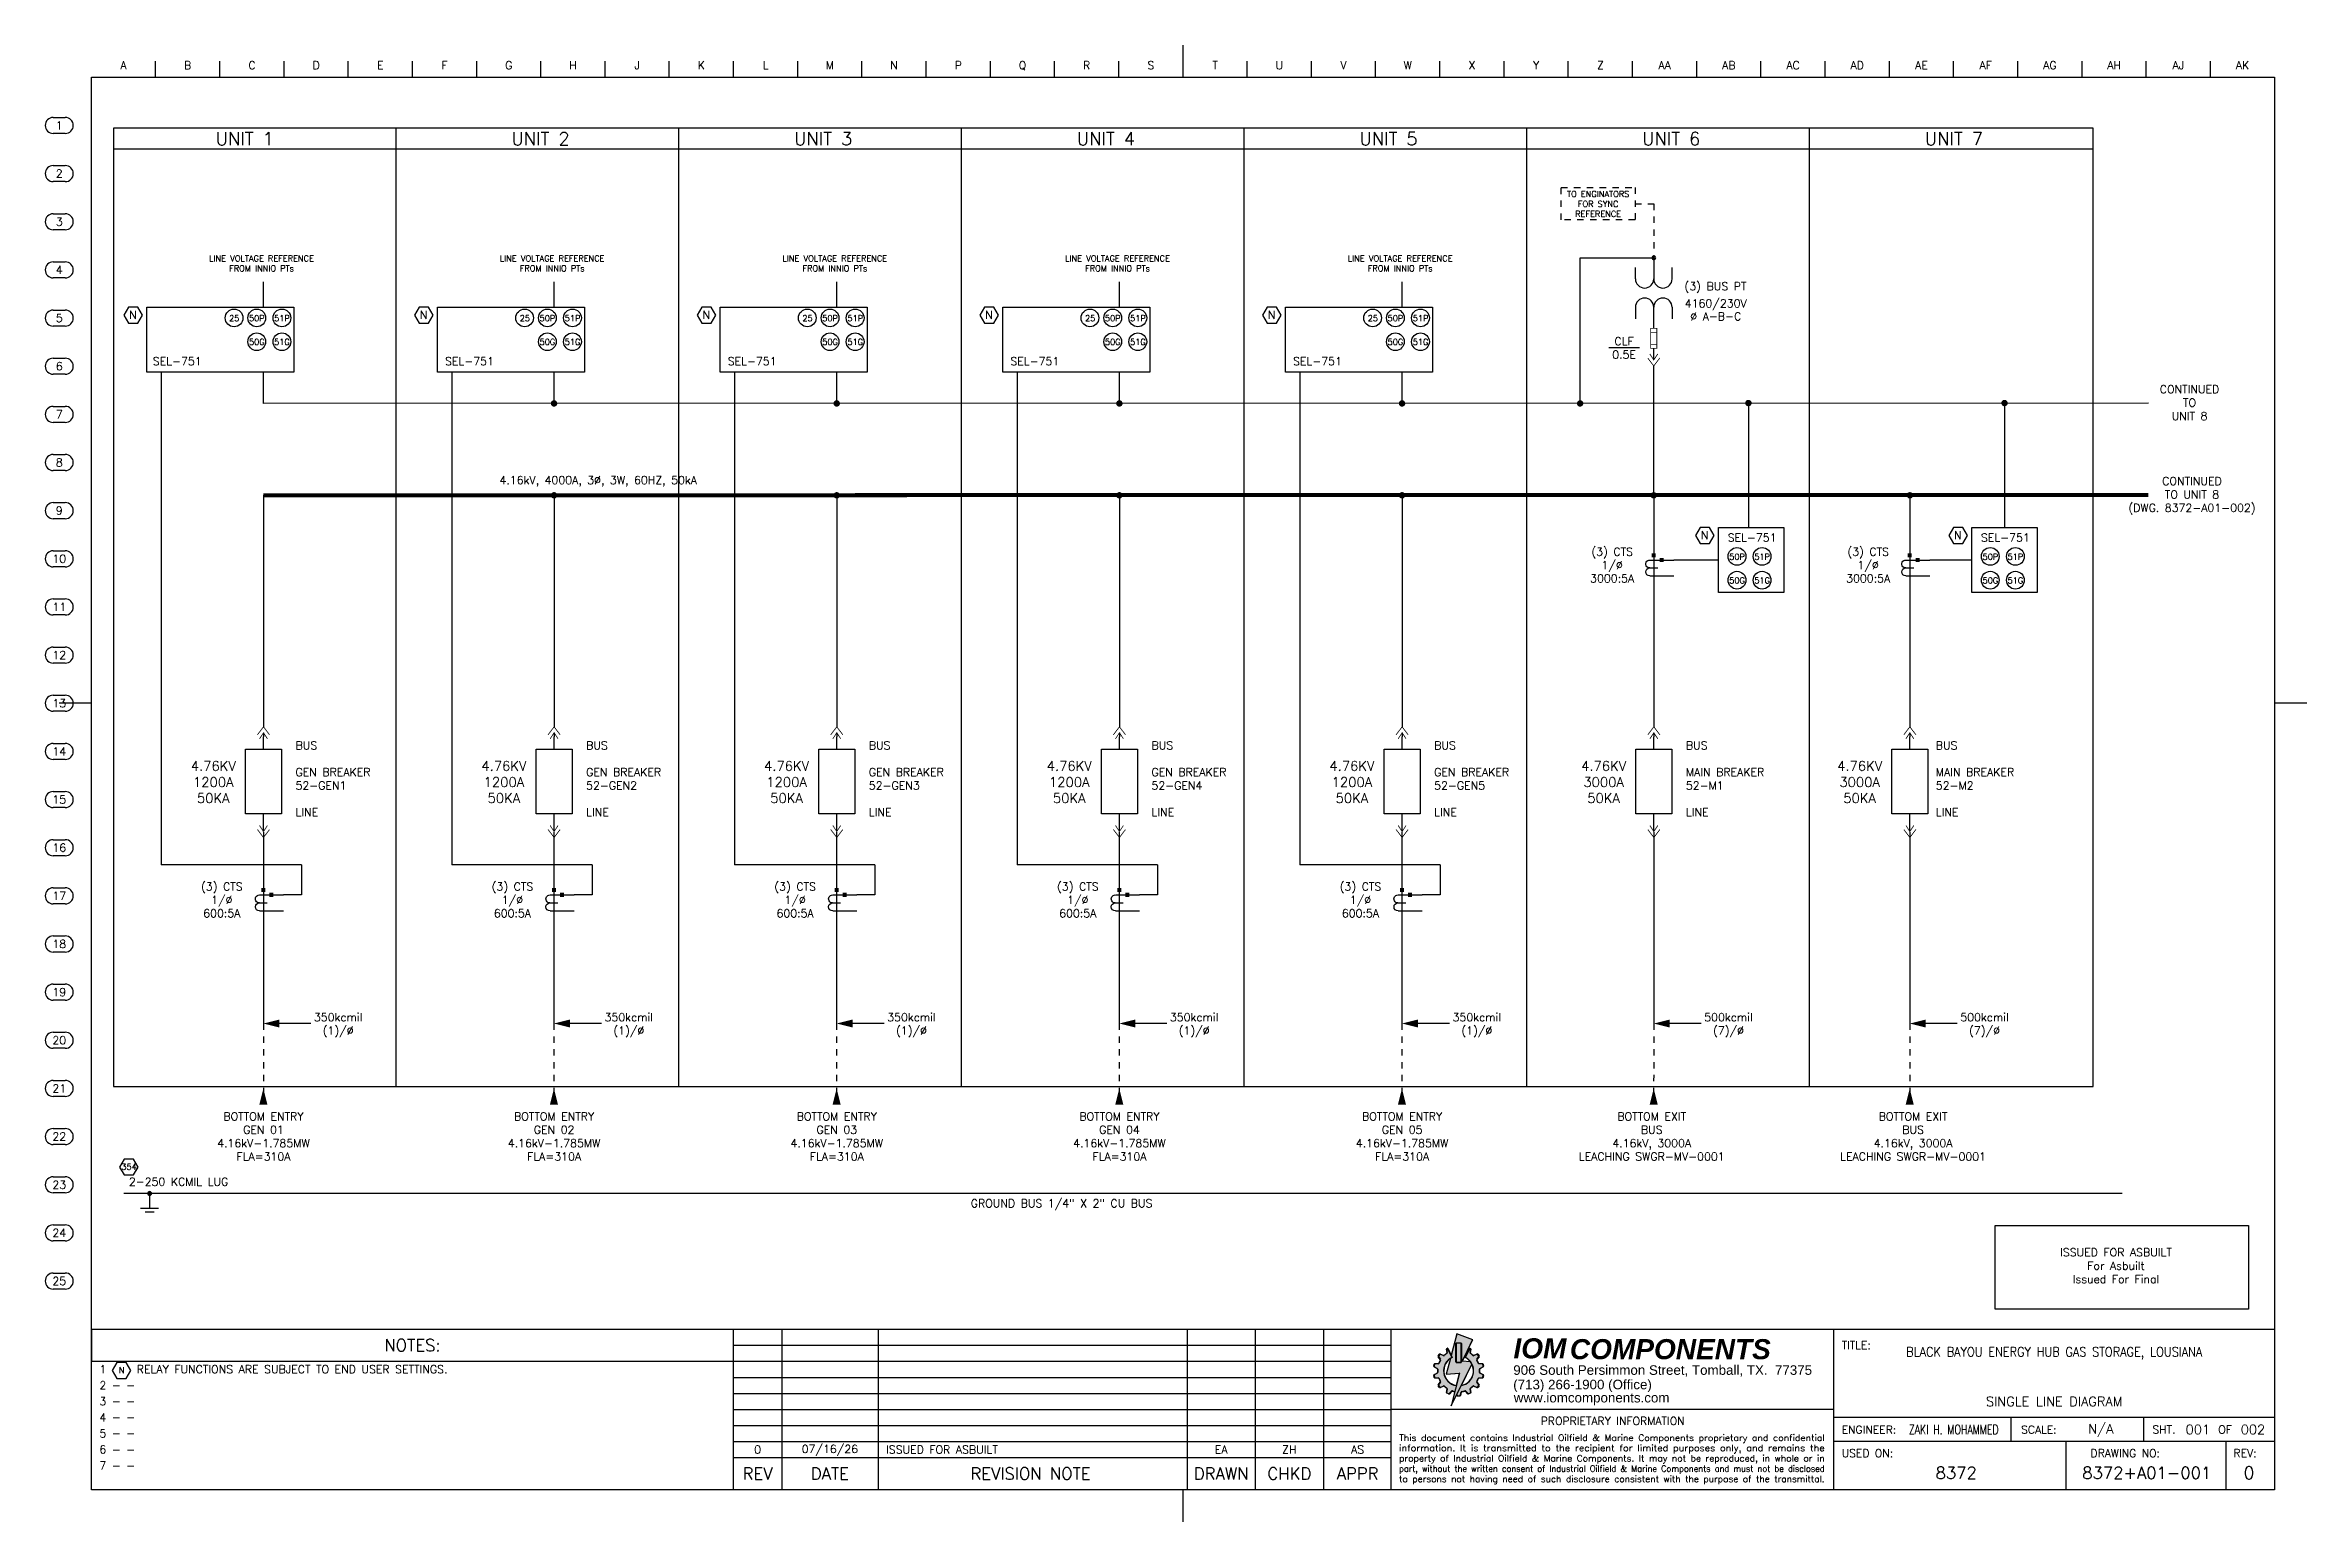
# Model space of a CAD drawing. Header units: inches. Extents: x -0.7 to 34.5, y -0.5 to 22.5.
import ezdxf
from ezdxf.enums import TextEntityAlignment as Align

# ---------------------------------------------------------------- set-up
doc = ezdxf.new("R2010")
doc.units = ezdxf.units.IN
doc.header["$MEASUREMENT"] = 0
doc.linetypes.add('HIDDEN', pattern=[0.375, 0.25, -0.125])
for name, color, linetype in [('BM', 5, 'Continuous'), ('INFORBORDER', 3, 'Continuous'), ('OBJ', 3, 'Continuous'), ('SYMS', 7, 'Continuous'), ('TEXT', 3, 'Continuous'), ('TEXT2', 8, 'Continuous'), ('WIRES', 7, 'Continuous')]:
    doc.layers.add(name, color=color, linetype=linetype)
doc.styles.add('IDS', font='arial.ttf')
doc.styles.add('LOGO', font='arialbi.ttf')
doc.styles.get("Standard").update_dxf_attribs({"font": 'ROMANS.SHX'})
doc.styles.add('TITLEBLK', font='romans.shx')
doc.styles.add('WD', font='txt')

msp = doc.modelspace()

# ---------------------------------------------------------------- texts
at = {"color": 7, "ltscale": 0.2}
for s, height, p in [('2', 0.125, (-0.5, 20.438)), ('3', 0.125, (-0.5, 19.688)), ('4', 0.125, (-0.5, 18.938)), ('(3) BUS PT', 0.125, (25.292, 18.683)), ('N', 0.125, (0.648, 18.236)), ('N', 0.125, (5.174, 18.236)), ('N', 0.125, (9.576, 18.236)), ('N', 0.125, (13.978, 18.236)), ('N', 0.125, (18.38, 18.236)), ('4160/230V', 0.125, (25.296, 18.416)), ('%%C A-B-C', 0.125, (25.296, 18.214)), ('5', 0.125, (-0.5, 18.188)), ('25', 0.0932, (2.224, 18.201)), ('50P', 0.0932, (2.577, 18.201)), ('51P', 0.0932, (2.967, 18.201)), ('25', 0.0932, (6.75, 18.201)), ('50P', 0.0932, (7.102, 18.201)), ('51P', 0.0932, (7.493, 18.201)), ('25', 0.0932, (11.152, 18.201)), ('50P', 0.0932, (11.504, 18.201)), ('51P', 0.0932, (11.895, 18.201)), ('25', 0.0932, (15.554, 18.201)), ('50P', 0.0932, (15.906, 18.201)), ('51P', 0.0932, (16.297, 18.201)), ('25', 0.0932, (19.956, 18.201)), ('50P', 0.0932, (20.308, 18.201)), ('51P', 0.0932, (20.699, 18.201)), ('SEL-751', 0.125, (1.337, 17.515)), ('50G', 0.0932, (2.577, 17.831)), ('51G', 0.0932, (2.967, 17.831)), ('SEL-751', 0.125, (5.888, 17.515)), ('50G', 0.0932, (7.102, 17.831)), ('51G', 0.0932, (7.493, 17.831)), ('SEL-751', 0.125, (10.29, 17.515)), ('50G', 0.0932, (11.504, 17.831)), ('51G', 0.0932, (11.895, 17.831)), ('SEL-751', 0.125, (14.692, 17.515)), ('50G', 0.0932, (15.906, 17.831)), ('51G', 0.0932, (16.297, 17.831)), ('SEL-751', 0.125, (19.094, 17.515)), ('50G', 0.0932, (20.308, 17.831)), ('51G', 0.0932, (20.699, 17.831)), ('6', 0.125, (-0.5, 17.438)), ('7', 0.125, (-0.5, 16.688)), ('8', 0.125, (-0.5, 15.938)), ('9', 0.125, (-0.5, 15.188)), ('N', 0.125, (25.123, 14.805)), ('SEL-751', 0.125, (25.862, 14.767)), ('N', 0.125, (29.067, 14.805)), ('SEL-751', 0.125, (29.806, 14.767)), ('10', 0.125, (-0.5, 14.438)), ('50P', 0.0932, (25.628, 14.486)), ('51P', 0.0932, (26.019, 14.486)), ('50P', 0.0932, (29.573, 14.486)), ('51P', 0.0932, (29.963, 14.486)), ('50G', 0.0932, (25.628, 14.116)), ('51G', 0.0932, (26.019, 14.116)), ('50G', 0.0932, (29.573, 14.116)), ('51G', 0.0932, (29.963, 14.116)), ('11', 0.125, (-0.5, 13.688)), ('12', 0.125, (-0.5, 12.938)), ('13', 0.125, (-0.5, 12.188)), ('14', 0.125, (-0.5, 11.438)), ('15', 0.125, (-0.5, 10.688)), ('16', 0.125, (-0.5, 9.938)), ('17', 0.125, (-0.5, 9.188)), ('18', 0.125, (-0.5, 8.438)), ('19', 0.125, (-0.5, 7.688)), ('20', 0.125, (-0.5, 6.938)), ('21', 0.125, (-0.5, 6.188)), ('22', 0.125, (-0.5, 5.438)), ('354', 0.0932, (0.587, 4.983)), ('23', 0.125, (-0.5, 4.688)), ('24', 0.125, (-0.5, 3.938)), ('25', 0.125, (-0.5, 3.188)), ('N', 0.0932, (0.472, 1.813))]:
    msp.add_text(s, height=height, dxfattribs=at).set_placement(p, align=Align.CENTER)
at = {"color": 7, "style": 'LOGO'}
for s, p in [('IOM', (22.558, 2.202)), ('COMPONENTS', (24.589, 2.189))]:
    msp.add_text(s, height=0.3125, dxfattribs=at).set_placement(p, align=Align.MIDDLE_CENTER)
at = {"color": 7, "style": 'IDS'}
for s, p in [('906 South Persimmon Street, Tomball, TX.  77375', (22.143, 1.789)), ('www.iomcomponents.com', (22.151, 1.359)), ('(713) 266-1900 (Office)', (22.142, 1.564))]:
    msp.add_text(s, height=0.14872, dxfattribs=at).set_placement(p)
at = {"color": 7, "ltscale": 0.2}
for s, width, gutter_width, insert, char_height, attachment_point in [('\\pxqc;UNIT 1', 3.0581, 1.015, (0.859, 21.145), 0.20304, 1), ('\\pxqc;UNIT 2', 1.78082, 1.015, (6.104, 21.145), 0.20304, 1), ('\\pxqc;UNIT 3', 1.78082, 1.015, (10.506, 21.145), 0.20304, 1), ('\\pxqc;UNIT 4', 1.78082, 1.015, (14.908, 21.145), 0.20304, 1), ('\\pxqc;UNIT 5', 1.78082, 1.015, (19.31, 21.145), 0.20304, 1), ('\\pxqc;UNIT 6', 1.78082, 1.015, (23.712, 21.145), 0.20304, 1), ('\\pxqc;UNIT 7', 1.78082, 1.015, (28.114, 21.145), 0.20304, 1), ('\\pxqc;TO ENGINATORS\\PFOR SYNC\\PREFERENCE', 1.13915, 0.625, (22.895, 20.229), 0.0932, 1), ('\\pxqc;LINE VOLTAGE REFERENCE\\PFROM INNIO PTs', 2.104, 0.625, (1.598, 19.226), 0.0932, 1), ('\\pxqc;LINE VOLTAGE REFERENCE\\PFROM INNIO PTs', 2.104, 0.625, (6.124, 19.226), 0.0932, 1), ('\\pxqc;LINE VOLTAGE REFERENCE\\PFROM INNIO PTs', 2.104, 0.625, (10.526, 19.226), 0.0932, 1), ('\\pxqc;LINE VOLTAGE REFERENCE\\PFROM INNIO PTs', 2.104, 0.625, (14.928, 19.226), 0.0932, 1), ('\\pxqc;LINE VOLTAGE REFERENCE\\PFROM INNIO PTs', 2.104, 0.625, (19.33, 19.226), 0.0932, 1), ('\\pxr1,qc;CLF\\P0.5E', 1.23323, 0.625, (24.548, 17.951), 0.125, 3), ('\\pxr1,qc;CONTINUED TO\\PUNIT 8', 1.25872, 0.625, (33.366, 17.203), 0.125, 3), ('\\pxr1,qc;4.16kV, 4000A, 3%%C, 3W, 60HZ, 50kA', 3.8104, 0.625, (9.861, 15.788), 0.125, 3), ('\\pxr1,qc;CONTINUED\\PTO UNIT 8\\P(DWG. 8372-A01-002)', 2.46816, 0.625, (34.009, 15.773), 0.125, 3), ('\\pxr1,qc;(3) CTS\\P1/%%C\\P3000:5A', 1.23323, 0.625, (24.362, 14.673), 0.125, 3), ('\\pxr1,qc;(3) CTS\\P1/%%C\\P3000:5A', 1.23323, 0.625, (28.349, 14.673), 0.125, 3), ('\\pxr1,ql;BUS\\P\\PGEN BREAKER\\P52-GEN1\\P\\PLINE', 2.03605, 0.625, (5.215, 11.656), 0.125, 3), ('\\pxr1,ql;BUS\\P\\PGEN BREAKER\\P52-GEN2\\P\\PLINE', 2.03605, 0.625, (9.741, 11.656), 0.125, 3), ('\\pxr1,ql;BUS\\P\\PGEN BREAKER\\P52-GEN3\\P\\PLINE', 2.03605, 0.625, (14.143, 11.656), 0.125, 3), ('\\pxr1,ql;BUS\\P\\PGEN BREAKER\\P52-GEN4\\P\\PLINE', 2.03605, 0.625, (18.545, 11.656), 0.125, 3), ('\\pxr1,ql;BUS\\P\\PGEN BREAKER\\P52-GEN5\\P\\PLINE', 2.03605, 0.625, (22.947, 11.656), 0.125, 3), ('\\pxr1,ql;BUS\\P\\PMAIN BREAKER\\P52-M1\\P\\PLINE', 2.03605, 0.625, (26.867, 11.656), 0.125, 3), ('\\pxr1,ql;BUS\\P\\PMAIN BREAKER\\P52-M2\\P\\PLINE', 1.52442, 0.625, (30.247, 11.656), 0.125, 3), ('\\pxr1,qc;4.76KV\\P1200A\\P50KA', 0.88392, 0.625, (2.415, 11.348), 0.15, 3), ('\\pxr1,qc;4.76KV\\P1200A\\P50KA', 0.88392, 0.625, (6.941, 11.348), 0.15, 3), ('\\pxr1,qc;4.76KV\\P1200A\\P50KA', 0.88392, 0.625, (11.343, 11.348), 0.15, 3), ('\\pxr1,qc;4.76KV\\P1200A\\P50KA', 0.88392, 0.625, (15.745, 11.348), 0.15, 3), ('\\pxr1,qc;4.76KV\\P1200A\\P50KA', 0.88392, 0.625, (20.147, 11.348), 0.15, 3), ('\\pxr1,qc;4.76KV\\P3000A\\P50KA', 0.88392, 0.625, (24.067, 11.348), 0.15, 3), ('\\pxr1,qc;4.76KV\\P3000A\\P50KA', 0.88392, 0.625, (28.054, 11.348), 0.15, 3), ('\\pxr1,qc;(3) CTS\\P1/%%C\\P600:5A', 1.23323, 0.625, (2.71, 9.457), 0.125, 3), ('\\pxr1,qc;(3) CTS\\P1/%%C\\P600:5A', 1.23323, 0.625, (7.236, 9.457), 0.125, 3), ('\\pxr1,qc;(3) CTS\\P1/%%C\\P600:5A', 1.23323, 0.625, (11.638, 9.457), 0.125, 3), ('\\pxr1,qc;(3) CTS\\P1/%%C\\P600:5A', 1.23323, 0.625, (16.04, 9.457), 0.125, 3), ('\\pxr1,qc;(3) CTS\\P1/%%C\\P600:5A', 1.23323, 0.625, (20.442, 9.457), 0.125, 3), ('\\pxr1,qc;350kcmil\\P(1)/%%C', 1.23323, 0.625, (4.522, 7.422), 0.125, 3), ('\\pxr1,qc;350kcmil\\P(1)/%%C', 1.23323, 0.625, (9.048, 7.422), 0.125, 3), ('\\pxr1,qc;350kcmil\\P(1)/%%C', 1.23323, 0.625, (13.45, 7.422), 0.125, 3), ('\\pxr1,qc;350kcmil\\P(1)/%%C', 1.23323, 0.625, (17.852, 7.422), 0.125, 3), ('\\pxr1,qc;350kcmil\\P(1)/%%C', 1.23323, 0.625, (22.254, 7.422), 0.125, 3), ('\\pxr1,qc;500kcmil\\P(7)/%%C', 1.23323, 0.625, (26.174, 7.422), 0.125, 3), ('\\pxr1,qc;500kcmil\\P(7)/%%C', 1.23323, 0.625, (30.161, 7.422), 0.125, 3), ('\\pxqc;BOTTOM ENTRY\\PGEN 01\\P4.16kV-1.785MW\\PFLA=310A', 1.60199, 0.625, (1.879, 5.877), 0.125, 1), ('\\pxqc;BOTTOM ENTRY\\PGEN 02\\P4.16kV-1.785MW\\PFLA=310A', 1.60199, 0.625, (6.405, 5.877), 0.125, 1), ('\\pxqc;BOTTOM ENTRY\\PGEN 03\\P4.16kV-1.785MW\\PFLA=310A', 1.60199, 0.625, (10.807, 5.877), 0.125, 1), ('\\pxqc;BOTTOM ENTRY\\PGEN 04\\P4.16kV-1.785MW\\PFLA=310A', 1.60199, 0.625, (15.209, 5.877), 0.125, 1), ('\\pxqc;BOTTOM ENTRY\\PGEN 05\\P4.16kV-1.785MW\\PFLA=310A', 1.60199, 0.625, (19.611, 5.877), 0.125, 1), ('\\pxqc;BOTTOM EXIT\\PBUS\\P4.16kV, 3000A\\PLEACHING SWGR-MV-0001', 2.68196, 0.625, (22.958, 5.877), 0.125, 1), ('\\pxqc;BOTTOM EXIT\\PBUS\\P4.16kV, 3000A\\PLEACHING SWGR-MV-0001', 2.54852, 0.625, (27.095, 5.877), 0.125, 1), ('\\pxqc;2-250 KCMIL LUG', 1.83751, 0.625, (0.439, 4.859), 0.125, 1), ('\\pxqc;GROUND BUS 1/4" X 2" CU BUS', 3.4318, 0.625, (13.393, 4.523), 0.125, 1), ('\\pxqc;ISSUED FOR ASBUILT\\PFor Asbuilt\\PIssued For Final', 4.07966, 0.625, (29.489, 3.76), 0.125, 1)]:
    msp.add_mtext_dynamic_manual_height_columns(s, width=width, gutter_width=gutter_width, heights=[0], dxfattribs=dict(at, insert=insert, char_height=char_height, attachment_point=attachment_point))
at = {"layer": 'INFORBORDER', "color": 51, "style": 'TITLEBLK'}
for s, height, p in [('TITLE:', 0.123, (27.257, 2.19)), ('ENGINEER:', 0.123, (27.257, 0.873)), ('SCALE:', 0.123, (30.052, 0.873)), ('SHT.', 0.123, (32.096, 0.875)), ('OF', 0.123, (33.122, 0.875)), ('USED ON:', 0.123, (27.257, 0.507)), ('DRAWING NO:', 0.12305, (31.133, 0.507)), ('REV:', 0.123, (33.36, 0.507))]:
    msp.add_text(s, height=height, dxfattribs=at).set_placement(p)
for s, p in [('REV', (10.375, 0.25)), ('DATE', (11.5, 0.25)), ('REVISION NOTE', (14.625, 0.25)), ('DRAWN', (17.594, 0.25)), ('CHKD', (18.656, 0.25)), ('APPR', (19.719, 0.25))]:
    msp.add_text(s, height=0.1875, dxfattribs=at).set_placement(p, align=Align.MIDDLE)
at = {"layer": 'TEXT2', "color": 7}
msp.add_text('NOTES:', height=0.1875, dxfattribs=at).set_placement((5, 2.25), align=Align.MIDDLE)
at = {"layer": 'TEXT2', "style": 'TITLEBLK'}
msp.add_text('PROPRIETARY INFORMATION', height=0.12364, dxfattribs=at).set_placement((23.691, 1.071), align=Align.MIDDLE)
for s, height, width, p, p2 in [('This document contains Industrial Oilfield & Marine Components proprietary and confidential', 0.09891, 0.925049, (20.365, 0.759), (26.992, 0.759)), ('information. It is transmitted to the recipient for limited purposes only, and remains the', 0.09891, 0.947475, (20.365, 0.599), (26.992, 0.599)), ('part, without the written consent of Industrial Oilfield & Marine Components and must not be disclosed', 0.098912, 0.812825, (20.365, 0.279), (26.992, 0.279)), ('property of Industrial Oilfield & Marine Components. It may not be reproduced, in whole or in', 0.09891, 0.893333, (20.365, 0.439), (26.992, 0.439)), ('to persons not having need of such disclosure consistent with the purpose of the transmittal.', 0.09891, 0.89107, (20.365, 0.119), (26.992, 0.119))]:
    msp.add_text(s, height=height, dxfattribs=dict(at, width=width)).set_placement(p, p2, align=Align.FIT)

# ---------------------------------------------------------------- blocks, each defined once
blk = doc.blocks.new('TITLE')
at = {"layer": 'TEXT', "style": 'TITLEBLK'}
for tag, height, p in [('LINE1', 0.148, (3.433, -0.311)), ('LINE2', 0.148, (3.433, -0.561)), ('LINE3', 0.148, (3.433, -0.811)), ('LINE4', 0.148, (3.433, -1.061)), ('ENG', 0.148, (1.868, -1.501)), ('SCALE', 0.148, (4.159, -1.498)), ('SHT', 0.148, (5.67, -1.499)), ('OF', 0.148, (6.528, -1.499)), ('PROJECT', 0.148, (1.907, -2.173)), ('DWGNO', 0.197, (4.983, -2.173)), ('REV', 0.197, (6.467, -2.173))]:
    blk.add_attdef(tag, text='', height=height, dxfattribs=at).set_placement(p, align=Align.MIDDLE)
blk = doc.blocks.new('NOTES')
at = {"layer": 'TEXT', "color": 8}
for tag, p in [('NOTE1', (0.55, -0.686)), ('NOTE2', (0.55, -0.936)), ('NOTE3', (0.55, -1.186)), ('NOTE4', (0.55, -1.436)), ('NOTE5', (0.55, -1.686)), ('NOTE6', (0.55, -1.936)), ('NOTE7', (0.55, -2.186))]:
    blk.add_attdef(tag, text='', height=0.125, dxfattribs=at).set_placement(p, align=Align.MIDDLE)
blk = doc.blocks.new('IOM_TITLE_BLOCK_BORDER')
at = {"layer": 'INFORBORDER', "color": 5}
for p, q in [((1, 22), (1, 22.25)), ((2, 22), (2, 22.25)), ((3, 22), (3, 22.25)), ((4, 22), (4, 22.25)), ((5, 22), (5, 22.25)), ((6, 22), (6, 22.25)), ((7, 22), (7, 22.25)), ((8, 22), (8, 22.25)), ((9, 22), (9, 22.25)), ((10, 22), (10, 22.25)), ((11, 22), (11, 22.25)), ((12, 22), (12, 22.25)), ((13, 22), (13, 22.25)), ((14, 22), (14, 22.25)), ((15, 22), (15, 22.25)), ((16, 22), (16, 22.25)), ((17, 22), (17, 22.5)), ((18, 22), (18, 22.25)), ((19, 22), (19, 22.25)), ((20, 22), (20, 22.25)), ((21, 22), (21, 22.25)), ((22, 22), (22, 22.25)), ((23, 22), (23, 22.25)), ((24, 22), (24, 22.25)), ((25, 22), (25, 22.25)), ((26, 22), (26, 22.25)), ((27, 22), (27, 22.25)), ((28, 22), (28, 22.25)), ((29, 22), (29, 22.25)), ((30, 22), (30, 22.25)), ((31, 22), (31, 22.25)), ((32, 22), (32, 22.25)), ((33, 22), (33, 22.25)), ((0, 0), (0, 22)), ((0, 22), (34, 22)), ((34, 22), (34, 0)), ((0, 12.25), (-0.5, 12.25)), ((34.5, 12.25), (34, 12.25)), ((34, 0), (0, 0)), ((17, -0.5), (17, 0))]:
    blk.add_line(p, q, dxfattribs=at)
at = {"color": 7, "ltscale": 0.2}
for s, p in [('A', (0.5, 22.125)), ('B', (1.5, 22.125)), ('C', (2.5, 22.125)), ('D', (3.5, 22.125)), ('E', (4.5, 22.125)), ('F', (5.5, 22.125)), ('G', (6.5, 22.125)), ('H', (7.5, 22.125)), ('J', (8.5, 22.125)), ('K', (9.5, 22.125)), ('L', (10.5, 22.125)), ('M', (11.5, 22.125)), ('N', (12.5, 22.125)), ('P', (13.5, 22.125)), ('Q', (14.5, 22.125)), ('R', (15.5, 22.125)), ('S', (16.5, 22.125)), ('T', (17.5, 22.125)), ('U', (18.5, 22.125)), ('V', (19.5, 22.125)), ('W', (20.5, 22.125)), ('X', (21.5, 22.125)), ('Y', (22.5, 22.125)), ('Z', (23.5, 22.125)), ('AA', (24.5, 22.125)), ('AB', (25.5, 22.125)), ('AC', (26.5, 22.125)), ('AD', (27.5, 22.125)), ('AE', (28.5, 22.125)), ('AF', (29.5, 22.125)), ('AG', (30.5, 22.125)), ('AH', (31.5, 22.125)), ('AJ', (32.5, 22.125)), ('AK', (33.5, 22.125))]:
    blk.add_text(s, height=0.125, dxfattribs=at).set_placement(p, align=Align.CENTER)
blk = doc.blocks.new('A$Cb4c55d7e')
at = {"ltscale": 0.2, "true_color": 0xffe52b}
h = blk.add_hatch(color=2, dxfattribs=at)
h.dxf.hatch_style = 1
h.paths.add_polyline_path([(0.606, 1.032), (0.36, 1.122), (0.272, 0.788), (0.287, 0.756, 0.035268), (0.259, 0.74), (0.194, 0.496), (0.398, 0.513), (0.27, 0.001), (0.594, 0.652, 0.047663), (0.57, 0.689), (0.444, 0.696)])
h.paths.add_polyline_path([(0.43, 0.973), (0.43, 0.685, -0.414214), (0.42, 0.675), (0.355, 0.675, -0.414214), (0.344, 0.685), (0.344, 0.973, -0.414214), (0.355, 0.984), (0.42, 0.984, -0.414214)], flags=16)
h.paths.add_polyline_path([(0.426, 0.973), (0.426, 0.685, -0.414214), (0.42, 0.678), (0.355, 0.678, -0.414214), (0.348, 0.685), (0.348, 0.973, -0.414214), (0.355, 0.98), (0.42, 0.98, -0.414214)], flags=0)
at = {"ltscale": 0.2}
h = blk.add_hatch(color=9, dxfattribs=at)
h.dxf.hatch_style = 1
h.paths.add_polyline_path([(0.282, 0.758), (0.215, 0.898), (0.203, 0.892, 0.339454), (0.199, 0.884), (0.209, 0.832, -0.298347), (0.203, 0.818, 0.037598), (0.165, 0.787, -0.298347), (0.15, 0.785), (0.101, 0.806, 0.339454), (0.093, 0.804), (0.072, 0.778, 0.339454), (0.072, 0.77), (0.104, 0.727, -0.298347), (0.105, 0.711, 0.037598), (0.083, 0.667, -0.298347), (0.071, 0.658), (0.018, 0.656, 0.339454), (0.011, 0.651), (0.004, 0.618, 0.339454), (0.007, 0.611), (0.054, 0.586, -0.298347), (0.062, 0.573, 0.037598), (0.062, 0.524, -0.298347), (0.054, 0.51), (0.007, 0.485, 0.339454), (0.004, 0.478), (0.011, 0.445, 0.339454), (0.018, 0.44), (0.071, 0.438, -0.298347), (0.083, 0.429, 0.037598), (0.105, 0.385, -0.298347), (0.104, 0.37), (0.072, 0.327, 0.339454), (0.072, 0.318), (0.093, 0.292, 0.339454), (0.101, 0.29), (0.15, 0.311, -0.298347), (0.165, 0.309, 0.037598), (0.203, 0.278, -0.298347), (0.209, 0.264), (0.199, 0.212, 0.339454), (0.203, 0.204), (0.233, 0.19, 0.339454), (0.241, 0.192), (0.276, 0.232, -0.298347), (0.291, 0.236, 0.028018), (0.326, 0.227), (0.338, 0.272), (0.349, 0.317, -0.726415)])
h.paths.add_polyline_path([(0.426, 0.973, 0.414214), (0.42, 0.98), (0.355, 0.98, 0.414214), (0.348, 0.973), (0.348, 0.685, 0.414214), (0.355, 0.678), (0.42, 0.678, 0.414214), (0.426, 0.685)])
h = blk.add_hatch(color=9, dxfattribs=at)
h.dxf.hatch_style = 1
h.paths.add_polyline_path([(0.428, 0.317), (0.359, 0.18), (0.364, 0.164, 0.339454), (0.37, 0.159), (0.404, 0.159, 0.339454), (0.411, 0.164), (0.424, 0.215, -0.298347), (0.436, 0.225, 0.037598), (0.484, 0.236, -0.298347), (0.498, 0.232), (0.533, 0.192, 0.339454), (0.541, 0.19), (0.571, 0.204, 0.339454), (0.575, 0.212), (0.565, 0.264, -0.298347), (0.571, 0.278, 0.037598), (0.609, 0.309, -0.298347), (0.624, 0.311), (0.673, 0.29, 0.339454), (0.681, 0.292), (0.702, 0.318, 0.339454), (0.702, 0.327), (0.671, 0.37, -0.298347), (0.67, 0.385, 0.037598), (0.691, 0.429, -0.298347), (0.703, 0.438), (0.757, 0.44, 0.339454), (0.763, 0.445), (0.771, 0.478, 0.339454), (0.767, 0.485), (0.72, 0.51, -0.298347), (0.713, 0.524, 0.037598), (0.713, 0.573, -0.298347), (0.72, 0.586), (0.767, 0.611, 0.339454), (0.771, 0.618), (0.763, 0.651, 0.339454), (0.757, 0.656), (0.703, 0.658, -0.298347), (0.691, 0.667, 0.037598), (0.67, 0.711, -0.298347), (0.671, 0.727), (0.702, 0.77, 0.339454), (0.702, 0.778), (0.681, 0.804, 0.339454), (0.673, 0.806), (0.624, 0.785, -0.298347), (0.609, 0.787, 0.037598), (0.571, 0.818, -0.298347), (0.565, 0.832), (0.575, 0.884, 0.339454), (0.571, 0.892), (0.559, 0.898), (0.492, 0.758, -0.723256)])
at = {"color": 7, "linetype": 'Continuous', "lineweight": 25}
for p, q in [((0.359, 1.119), (0.271, 0.789)), ((0.36, 1.122), (0.272, 0.788)), ((0.36, 1.122), (0.359, 1.119)), ((0.606, 1.032), (0.36, 1.122)), ((0.069, 0.78), (0.09, 0.806)), ((0.069, 0.78), (0.072, 0.778)), ((0.069, 0.767), (0.072, 0.77)), ((0.101, 0.724), (0.069, 0.767)), ((0.093, 0.804), (0.072, 0.778)), ((0.072, 0.77), (0.104, 0.727)), ((0.09, 0.806), (0.093, 0.804)), ((0.103, 0.809), (0.101, 0.806)), ((0.15, 0.785), (0.101, 0.806)), ((0.101, 0.724), (0.104, 0.727)), ((0.102, 0.713), (0.105, 0.711)), ((0.103, 0.809), (0.152, 0.788)), ((0.152, 0.788), (0.15, 0.785)), ((0.163, 0.79), (0.165, 0.787)), ((0.258, 0.74), (0.193, 0.493)), ((0.259, 0.74), (0.194, 0.496)), ((0.206, 0.831), (0.196, 0.884)), ((0.196, 0.884), (0.199, 0.884)), ((0.199, 0.884), (0.209, 0.832)), ((0.201, 0.895), (0.217, 0.902)), ((0.201, 0.895), (0.203, 0.892)), ((0.201, 0.821), (0.203, 0.818)), ((0.215, 0.898), (0.203, 0.892)), ((0.206, 0.831), (0.209, 0.832)), ((0.217, 0.902), (0.215, 0.898)), ((0.282, 0.758), (0.215, 0.898)), ((0.217, 0.902), (0.287, 0.756)), ((0.344, 0.685), (0.344, 0.973)), ((0.344, 0.973), (0.348, 0.973)), ((0.348, 0.973), (0.348, 0.685)), ((0.355, 0.984), (0.355, 0.98)), ((0.355, 0.984), (0.42, 0.984)), ((0.42, 0.98), (0.355, 0.98)), ((0.42, 0.984), (0.42, 0.98)), ((0.426, 0.685), (0.426, 0.973)), ((0.43, 0.973), (0.426, 0.973)), ((0.43, 0.973), (0.43, 0.685)), ((0.444, 0.696), (0.606, 1.032)), ((0.445, 0.696), (0.605, 1.029)), ((0.487, 0.756), (0.558, 0.902)), ((0.559, 0.898), (0.492, 0.758)), ((0.558, 0.902), (0.573, 0.895)), ((0.558, 0.902), (0.559, 0.898)), ((0.571, 0.892), (0.559, 0.898)), ((0.565, 0.832), (0.575, 0.884)), ((0.565, 0.832), (0.569, 0.831)), ((0.579, 0.884), (0.569, 0.831)), ((0.573, 0.895), (0.571, 0.892)), ((0.571, 0.818), (0.573, 0.821)), ((0.579, 0.884), (0.575, 0.884)), ((0.606, 1.032), (0.605, 1.029)), ((0.609, 0.787), (0.612, 0.79)), ((0.623, 0.788), (0.672, 0.809)), ((0.624, 0.785), (0.623, 0.788)), ((0.673, 0.806), (0.624, 0.785)), ((0.67, 0.711), (0.673, 0.713)), ((0.671, 0.727), (0.702, 0.77)), ((0.671, 0.727), (0.673, 0.724)), ((0.673, 0.806), (0.672, 0.809)), ((0.705, 0.767), (0.673, 0.724)), ((0.681, 0.804), (0.684, 0.806)), ((0.702, 0.778), (0.681, 0.804)), ((0.684, 0.806), (0.705, 0.78)), ((0.702, 0.778), (0.705, 0.78)), ((0.702, 0.77), (0.705, 0.767)), ((0, 0.619), (0.008, 0.652)), ((0, 0.619), (0.004, 0.618)), ((0, 0.477), (0.004, 0.478)), ((0.008, 0.444), (0, 0.477)), ((0.011, 0.651), (0.004, 0.618)), ((0.004, 0.478), (0.011, 0.445)), ((0.005, 0.608), (0.007, 0.611)), ((0.053, 0.583), (0.005, 0.608)), ((0.005, 0.488), (0.053, 0.513)), ((0.005, 0.488), (0.007, 0.485)), ((0.007, 0.611), (0.054, 0.586)), ((0.054, 0.51), (0.007, 0.485)), ((0.008, 0.652), (0.011, 0.651)), ((0.008, 0.444), (0.011, 0.445)), ((0.017, 0.66), (0.071, 0.662)), ((0.017, 0.66), (0.018, 0.656)), ((0.017, 0.436), (0.018, 0.44)), ((0.071, 0.434), (0.017, 0.436)), ((0.071, 0.658), (0.018, 0.656)), ((0.018, 0.44), (0.071, 0.438)), ((0.053, 0.583), (0.054, 0.586)), ((0.053, 0.513), (0.054, 0.51)), ((0.058, 0.573), (0.062, 0.573)), ((0.058, 0.523), (0.062, 0.524)), ((0.069, 0.329), (0.101, 0.372)), ((0.071, 0.662), (0.071, 0.658)), ((0.071, 0.434), (0.071, 0.438)), ((0.104, 0.37), (0.072, 0.327)), ((0.08, 0.669), (0.083, 0.667)), ((0.08, 0.428), (0.083, 0.429)), ((0.101, 0.372), (0.104, 0.37)), ((0.102, 0.383), (0.105, 0.385)), ((0.193, 0.493), (0.397, 0.509)), ((0.194, 0.496), (0.193, 0.493)), ((0.194, 0.496), (0.398, 0.513)), ((0.27, 0.001), (0.594, 0.652)), ((0.398, 0.513), (0.27, 0.001)), ((0.348, 0.685), (0.344, 0.685)), ((0.397, 0.509), (0.349, 0.32)), ((0.355, 0.678), (0.42, 0.678)), ((0.355, 0.678), (0.355, 0.675)), ((0.42, 0.675), (0.355, 0.675)), ((0.398, 0.513), (0.397, 0.509)), ((0.42, 0.678), (0.42, 0.675)), ((0.426, 0.685), (0.43, 0.685)), ((0.43, 0.321), (0.594, 0.651)), ((0.57, 0.689), (0.444, 0.696)), ((0.67, 0.385), (0.673, 0.383)), ((0.671, 0.37), (0.673, 0.372)), ((0.702, 0.327), (0.671, 0.37)), ((0.673, 0.372), (0.705, 0.329)), ((0.691, 0.667), (0.694, 0.669)), ((0.691, 0.429), (0.694, 0.428)), ((0.703, 0.658), (0.704, 0.662)), ((0.757, 0.656), (0.703, 0.658)), ((0.703, 0.438), (0.757, 0.44)), ((0.703, 0.438), (0.704, 0.434)), ((0.704, 0.662), (0.757, 0.66)), ((0.757, 0.436), (0.704, 0.434)), ((0.713, 0.573), (0.716, 0.573)), ((0.713, 0.524), (0.716, 0.523)), ((0.72, 0.586), (0.767, 0.611)), ((0.72, 0.586), (0.722, 0.583)), ((0.72, 0.51), (0.722, 0.513)), ((0.767, 0.485), (0.72, 0.51)), ((0.769, 0.608), (0.722, 0.583)), ((0.722, 0.513), (0.769, 0.488)), ((0.757, 0.656), (0.757, 0.66)), ((0.757, 0.44), (0.757, 0.436)), ((0.763, 0.651), (0.767, 0.652)), ((0.771, 0.618), (0.763, 0.651)), ((0.763, 0.445), (0.771, 0.478)), ((0.763, 0.445), (0.767, 0.444)), ((0.767, 0.652), (0.774, 0.619)), ((0.767, 0.611), (0.769, 0.608)), ((0.767, 0.485), (0.769, 0.488)), ((0.774, 0.477), (0.767, 0.444)), ((0.771, 0.618), (0.774, 0.619)), ((0.771, 0.478), (0.774, 0.477)), ((0.069, 0.329), (0.072, 0.327)), ((0.069, 0.316), (0.072, 0.318)), ((0.09, 0.29), (0.069, 0.316)), ((0.072, 0.318), (0.093, 0.292)), ((0.09, 0.29), (0.093, 0.292)), ((0.101, 0.29), (0.15, 0.311)), ((0.103, 0.287), (0.101, 0.29)), ((0.152, 0.308), (0.103, 0.287)), ((0.152, 0.308), (0.15, 0.311)), ((0.163, 0.306), (0.165, 0.309)), ((0.196, 0.212), (0.206, 0.265)), ((0.196, 0.212), (0.199, 0.212)), ((0.209, 0.264), (0.199, 0.212)), ((0.201, 0.275), (0.203, 0.278)), ((0.201, 0.201), (0.203, 0.204)), ((0.232, 0.187), (0.201, 0.201)), ((0.203, 0.204), (0.233, 0.19)), ((0.206, 0.265), (0.209, 0.264)), ((0.232, 0.187), (0.233, 0.19)), ((0.241, 0.192), (0.276, 0.232)), ((0.244, 0.189), (0.241, 0.192)), ((0.279, 0.23), (0.244, 0.189)), ((0.27, 0), (0.428, 0.317)), ((0.338, 0.272), (0.27, 0)), ((0.279, 0.23), (0.276, 0.232)), ((0.29, 0.233), (0.291, 0.236)), ((0.36, 0.163), (0.357, 0.175)), ((0.359, 0.18), (0.364, 0.164)), ((0.364, 0.164), (0.36, 0.163)), ((0.37, 0.159), (0.37, 0.155)), ((0.37, 0.159), (0.404, 0.159)), ((0.404, 0.155), (0.37, 0.155)), ((0.404, 0.159), (0.404, 0.155)), ((0.411, 0.164), (0.424, 0.215)), ((0.411, 0.164), (0.414, 0.163)), ((0.428, 0.214), (0.414, 0.163)), ((0.424, 0.215), (0.428, 0.214)), ((0.484, 0.236), (0.485, 0.233)), ((0.498, 0.232), (0.495, 0.23)), ((0.53, 0.189), (0.495, 0.23)), ((0.498, 0.232), (0.533, 0.192)), ((0.533, 0.192), (0.53, 0.189)), ((0.541, 0.19), (0.571, 0.204)), ((0.541, 0.19), (0.543, 0.187)), ((0.573, 0.201), (0.543, 0.187)), ((0.565, 0.264), (0.569, 0.265)), ((0.575, 0.212), (0.565, 0.264)), ((0.569, 0.265), (0.579, 0.212)), ((0.571, 0.278), (0.573, 0.275)), ((0.571, 0.204), (0.573, 0.201)), ((0.575, 0.212), (0.579, 0.212)), ((0.609, 0.309), (0.612, 0.306)), ((0.624, 0.311), (0.623, 0.308)), ((0.672, 0.287), (0.623, 0.308)), ((0.624, 0.311), (0.673, 0.29)), ((0.681, 0.292), (0.702, 0.318)), ((0.681, 0.292), (0.684, 0.29)), ((0.705, 0.316), (0.684, 0.29)), ((0.702, 0.327), (0.705, 0.329)), ((0.702, 0.318), (0.705, 0.316))]:
    blk.add_line(p, q, dxfattribs=at)
at = {"color": 7, "ltscale": 0.2}
blk.add_line((0.436, 0.225), (0.436, 0.222), dxfattribs=at)
at = {"color": 7, "linetype": 'Continuous', "lineweight": 25}
for centre, radius, start, end in [((0.077, 0.774), 0.0103, 141.4286, 216.4286), ((0.077, 0.774), 0.00679, 141.4286, 216.4286), ((0.387, 0.548), 0.33, 149.9794, 158.5921), ((0.387, 0.548), 0.326, 149.9794, 158.5921), ((0.098, 0.8), 0.0103, 66.4286, 141.4286), ((0.098, 0.8), 0.00679, 66.4286, 141.4286), ((0.093, 0.718), 0.0103, 329.9794, 36.4286), ((0.093, 0.718), 0.0138, 329.9794, 36.4286), ((0.156, 0.797), 0.0138, 246.4286, 312.8778), ((0.156, 0.797), 0.0103, 246.4286, 312.8778), ((0.387, 0.548), 0.234, 116.5742, 260.5503), ((0.387, 0.548), 0.231, 115.7143, 260.6066), ((0.387, 0.548), 0.33, 124.2651, 132.8778), ((0.387, 0.548), 0.326, 124.2651, 132.8778), ((0.206, 0.886), 0.0103, 115.7143, 190.7143), ((0.206, 0.886), 0.00679, 115.7143, 190.7143), ((0.196, 0.829), 0.0103, 304.2651, 10.7143), ((0.196, 0.829), 0.0138, 304.2651, 10.7143), ((0.355, 0.973), 0.0103, 90, 180), ((0.355, 0.973), 0.00679, 90, 180), ((0.42, 0.973), 0.0103, 0, 90), ((0.42, 0.973), 0.00679, 0, 90), ((0.387, 0.548), 0.234, 279.9196, 63.4258), ((0.387, 0.548), 0.231, 280.5916, 64.2857), ((0.579, 0.829), 0.0138, 169.2857, 235.7349), ((0.579, 0.829), 0.0103, 169.2857, 235.7349), ((0.568, 0.886), 0.00679, 349.2857, 64.2857), ((0.387, 0.548), 0.326, 47.1222, 55.7349), ((0.568, 0.886), 0.0103, 349.2857, 64.2857), ((0.387, 0.548), 0.33, 47.1222, 55.7349), ((0.619, 0.797), 0.0138, 227.1222, 293.5714), ((0.619, 0.797), 0.0103, 227.1222, 293.5714), ((0.682, 0.718), 0.0138, 143.5714, 210.0206), ((0.387, 0.548), 0.326, 21.4079, 30.0206), ((0.682, 0.718), 0.0103, 143.5714, 210.0206), ((0.676, 0.8), 0.0103, 38.5714, 113.5714), ((0.676, 0.8), 0.00679, 38.5714, 113.5714), ((0.387, 0.548), 0.33, 21.4079, 30.0206), ((0.697, 0.774), 0.00679, 323.5714, 38.5714), ((0.697, 0.774), 0.0103, 323.5714, 38.5714), ((0.01, 0.617), 0.0103, 167.1429, 242.1429), ((0.01, 0.479), 0.0103, 117.8571, 192.8571), ((0.01, 0.617), 0.00679, 167.1429, 242.1429), ((0.01, 0.479), 0.00679, 117.8571, 192.8571), ((0.018, 0.65), 0.0103, 92.1429, 167.1429), ((0.018, 0.447), 0.0103, 192.8571, 267.8571), ((0.018, 0.65), 0.00679, 92.1429, 167.1429), ((0.018, 0.447), 0.00679, 192.8571, 267.8571), ((0.048, 0.574), 0.0103, 355.6936, 62.1429), ((0.048, 0.523), 0.0103, 297.8571, 4.3064), ((0.048, 0.574), 0.0138, 355.6936, 62.1429), ((0.048, 0.523), 0.0138, 297.8571, 4.3064), ((0.387, 0.548), 0.33, 175.6936, 184.3064), ((0.387, 0.548), 0.326, 175.6936, 184.3064), ((0.07, 0.672), 0.0103, 272.1429, 338.5921), ((0.07, 0.672), 0.0138, 272.1429, 338.5921), ((0.07, 0.424), 0.0138, 21.4079, 87.8571), ((0.07, 0.424), 0.0103, 21.4079, 87.8571), ((0.387, 0.548), 0.33, 201.4079, 210.0206), ((0.387, 0.548), 0.326, 201.4079, 210.0206), ((0.093, 0.378), 0.0103, 323.5714, 30.0206), ((0.093, 0.378), 0.0138, 323.5714, 30.0206), ((0.355, 0.685), 0.0103, 180, 270), ((0.355, 0.685), 0.00679, 180, 270), ((0.42, 0.685), 0.00679, 270, 0), ((0.42, 0.685), 0.0103, 270, 0), ((0.682, 0.378), 0.0138, 149.9794, 216.4286), ((0.387, 0.548), 0.326, 329.9794, 338.5921), ((0.682, 0.378), 0.0103, 149.9794, 216.4286), ((0.387, 0.548), 0.33, 329.9794, 338.5921), ((0.704, 0.672), 0.0138, 201.4079, 267.8571), ((0.704, 0.424), 0.0138, 92.1429, 158.5921), ((0.704, 0.672), 0.0103, 201.4079, 267.8571), ((0.704, 0.424), 0.0103, 92.1429, 158.5921), ((0.726, 0.574), 0.0138, 117.8571, 184.3064), ((0.387, 0.548), 0.326, 355.6936, 4.3064), ((0.726, 0.523), 0.0138, 175.6936, 242.1429), ((0.726, 0.574), 0.0103, 117.8571, 184.3064), ((0.387, 0.548), 0.33, 355.6936, 4.3064), ((0.726, 0.523), 0.0103, 175.6936, 242.1429), ((0.757, 0.65), 0.0103, 12.8571, 87.8571), ((0.757, 0.65), 0.00679, 12.8571, 87.8571), ((0.757, 0.447), 0.00679, 272.1429, 347.1429), ((0.757, 0.447), 0.0103, 272.1429, 347.1429), ((0.764, 0.617), 0.00679, 297.8571, 12.8571), ((0.764, 0.479), 0.00679, 347.1429, 62.1429), ((0.764, 0.617), 0.0103, 297.8571, 12.8571), ((0.764, 0.479), 0.0103, 347.1429, 62.1429), ((0.077, 0.323), 0.0103, 143.5714, 218.5714), ((0.077, 0.323), 0.00679, 143.5714, 218.5714), ((0.098, 0.296), 0.0103, 218.5714, 293.5714), ((0.098, 0.296), 0.00679, 218.5714, 293.5714), ((0.156, 0.299), 0.0138, 47.1222, 113.5714), ((0.156, 0.299), 0.0103, 47.1222, 113.5714), ((0.387, 0.548), 0.33, 227.1222, 235.7349), ((0.387, 0.548), 0.326, 227.1222, 235.7349), ((0.206, 0.211), 0.0103, 169.2857, 244.2857), ((0.206, 0.211), 0.00679, 169.2857, 244.2857), ((0.196, 0.267), 0.0103, 349.2857, 55.7349), ((0.196, 0.267), 0.0138, 349.2857, 55.7349), ((0.236, 0.196), 0.0103, 244.2857, 319.2857), ((0.236, 0.196), 0.00679, 244.2857, 319.2857), ((0.287, 0.223), 0.0138, 72.8365, 139.2857), ((0.287, 0.223), 0.0103, 72.8365, 139.2857), ((0.387, 0.548), 0.33, 252.8365, 259.2211), ((0.387, 0.548), 0.326, 252.8365, 259.256), ((0.37, 0.165), 0.0103, 195, 270), ((0.37, 0.165), 0.00679, 195, 270), ((0.404, 0.165), 0.00679, 270, 345), ((0.404, 0.165), 0.0103, 270, 345), ((0.438, 0.212), 0.0138, 98.5508, 165), ((0.438, 0.212), 0.0103, 98.5508, 165), ((0.387, 0.548), 0.326, 278.5508, 287.1635), ((0.387, 0.548), 0.33, 278.5508, 287.1635), ((0.488, 0.223), 0.0138, 40.7143, 107.1635), ((0.488, 0.223), 0.0103, 40.7143, 107.1635), ((0.538, 0.196), 0.0103, 220.7143, 295.7143), ((0.538, 0.196), 0.00679, 220.7143, 295.7143), ((0.579, 0.267), 0.0138, 124.2651, 190.7143), ((0.579, 0.267), 0.0103, 124.2651, 190.7143), ((0.387, 0.548), 0.326, 304.2651, 312.8778), ((0.568, 0.211), 0.00679, 295.7143, 10.7143), ((0.387, 0.548), 0.33, 304.2651, 312.8778), ((0.568, 0.211), 0.0103, 295.7143, 10.7143), ((0.619, 0.299), 0.0138, 66.4286, 132.8778), ((0.619, 0.299), 0.0103, 66.4286, 132.8778), ((0.676, 0.296), 0.0103, 246.4286, 321.4286), ((0.676, 0.296), 0.00679, 246.4286, 321.4286), ((0.697, 0.323), 0.00679, 321.4286, 36.4286), ((0.697, 0.323), 0.0103, 321.4286, 36.4286)]:
    blk.add_arc(centre, radius, start, end, dxfattribs=at)
for points in [[(0.287, 0.756), (0.285, 0.757), (0.284, 0.757), (0.282, 0.758)], [(0.487, 0.756), (0.489, 0.757), (0.491, 0.757), (0.492, 0.758)]]:
    blk.add_open_spline(points, degree=3, dxfattribs=at)
blk = doc.blocks.new('LINEREF_ENCASEMENT')
for p, q in [((-0.09375, 0), (0.09375, 0)), ((0.09375, -0.25), (-0.09375, -0.25))]:
    blk.add_line(p, q)
for centre, start, end in [((-0.09375, -0.125), 90, 270), ((0.09375, -0.125), 270, 90)]:
    blk.add_arc(centre, 0.125, start, end)
blk = doc.blocks.new('WD_MLRH')
at = {"style": 'WD'}
blk.add_attdef('RUNGFIRST', text='', height=0.125, dxfattribs=at).set_placement((-0.25, 0), align=Align.MIDDLE_RIGHT)
at = {"style": 'WD', "flags": 1}
for tag, p in [('WIRE-START', (-0.25, -0.356)), ('RUNGHORV', (-0.25, -0.127)), ('WIREMODE', (-0.25, -0.281)), ('RUNGDIST', (-0.25, -0.2)), ('RUNGCNT', (-0.25, -0.237)), ('WIREFMT', (-0.25, -0.321)), ('RUNGINC', (-0.25, -0.163)), ('WIRE-GSUF', (-0.25, -0.396)), ('PH3SPACE', (-0.25, -0.437))]:
    blk.add_attdef(tag, text='', height=0.025, dxfattribs=at).set_placement(p, align=Align.RIGHT)
blk = doc.blocks.new('VC01PJ_1-')
blk.add_line((0, -0.031), (0, -0.094))
for points in [[(-0.094, -0.062, 0.0125, 0.0125, 0), (0, 0.062, 0.0125, 0.0125, 0), (0.094, -0.062, 0, 0, 0)], [(0.062, -0.125, 0.0125, 0.0125, 0), (0, -0.031, 0.0125, 0.0125, 0), (-0.062, -0.125, 0, 0, 0)]]:
    blk.add_lwpolyline(points, format="xyseb")
at = {"style": 'WD', "width": 0.85}
for tag, p in [('INST', (0.219, 0.25)), ('TAG1', (0.221, -0.092)), ('LOC', (0.219, 0.078)), ('DESC1', (0.219, -0.266)), ('DESC2', (0.219, -0.438)), ('DESC3', (0.219, -0.609))]:
    blk.add_attdef(tag, p, '', height=0.125, dxfattribs=at)
at = {"linetype": 'Continuous', "style": 'WD', "width": 0.85, "flags": 8}
blk.add_attdef('TERM01', text='', height=0.125, dxfattribs=at).set_placement((-0.055, 0.113), align=Align.RIGHT)
at = {"style": 'WD'}
for tag, p, height, flags in [('FAMILY', (-0.132, 0.064), 0.01, 9), ('X2TERM01', (0, 0.062), 0.0125, 1), ('X2TERMDESC01', (0.026, 0.042), 0.01, 1), ('X8TERM02', (0, -0.094), 0.0125, 1), ('X8TERMDESC02', (0.013, -0.115), 0.01, 1)]:
    blk.add_attdef(tag, p, '', height=height, dxfattribs=dict(at, flags=flags))
at = {"linetype": 'Continuous', "style": 'WD', "flags": 9}
for tag, p in [('MFG', (-0.109, 0)), ('CAT', (-0.107, 0.019)), ('ASSYCODE', (-0.109, -0.014))]:
    blk.add_attdef(tag, text='', height=0.01, dxfattribs=at).set_placement(p, align=Align.CENTER)
at = {"linetype": 'Continuous', "style": 'WD', "width": 0.85, "flags": 8}
blk.add_attdef('TERM02', text='', height=0.125, dxfattribs=at).set_placement((-0.041, -0.151), align=Align.TOP_RIGHT)
at = {"color": 7, "style": 'WD', "flags": 1}
blk.add_attdef('WDTYPE', (-0.237, -0.081), '', height=0.01, dxfattribs=at)
at = {"style": 'WD', "flags": 9}
blk.add_attdef('WDBLKNAM', text='', height=0.01, dxfattribs=at).set_placement((-0.16, -0.106), align=Align.RIGHT)
at = {"style": 'WD'}
for tag, p in [('X4LINK', (-0.125, -0.062)), ('X1LINK', (0.125, -0.062))]:
    blk.add_attdef(tag, p, '', height=0.01, dxfattribs=at)
blk = doc.blocks.new('1LCT1A')
at = {"layer": 'OBJ'}
for p, q in [((-0.062, 0.323), (0.312, 0.323)), ((-0.062, 0.198), (0.062, 0.198)), ((-0.062, 0.075), (0.312, 0.075))]:
    blk.add_line(p, q, dxfattribs=at)
for centre, radius, start, end in [((-0.062, 0.261), 0.0625, 90, 270), ((-0.063, 0.137), 0.0618, 89.3683, 270.6317)]:
    blk.add_arc(centre, radius, start, end, dxfattribs=at)
for points in [[(-0.031, -0.031), (-0.031, 0.031), (0.031, -0.031), (0.031, 0.031)], [(0.094, 0.042), (0.094, 0.105), (0.156, 0.042), (0.156, 0.105)]]:
    blk.add_solid(points, dxfattribs=at)
blk = doc.blocks.new('CSHEXA')
for p, q in [((-0.072, 0.124), (-0.144, 0)), ((-0.144, 0), (-0.072, -0.124)), ((0.072, 0.124), (-0.072, 0.124)), ((0.144, 0), (0.072, 0.124)), ((0.072, -0.124), (0.144, 0)), ((-0.072, -0.124), (0.072, -0.124))]:
    blk.add_line(p, q)
blk = doc.blocks.new('WD1005')
at = {"layer": 'OBJ', "const_width": 0.05}
blk.add_lwpolyline([(-0.025, 0, 1), (0.025, 0, 1)], format="xyb", close=True, dxfattribs=at)
blk = doc.blocks.new('HC01PJ_1-')
blk.add_line((0.031, 0), (0.094, 0))
for points in [[(0.062, -0.094, 0.0125, 0.0125, 0), (-0.062, 0, 0.0125, 0.0125, 0), (0.062, 0.094, 0, 0, 0)], [(0.125, 0.062, 0.0125, 0.0125, 0), (0.031, 0, 0.0125, 0.0125, 0), (0.125, -0.062, 0, 0, 0)]]:
    blk.add_lwpolyline(points, format="xyseb")
at = {"style": 'WD', "width": 0.85}
for tag, p in [('INST', (-0.012, 0.467)), ('LOC', (-0.012, 0.295)), ('TAG1', (-0.01, 0.125)), ('DESC1', (-0.01, -0.344)), ('DESC2', (-0.01, -0.516)), ('DESC3', (-0.01, -0.687))]:
    blk.add_attdef(tag, text='', height=0.125, dxfattribs=at).set_placement(p, align=Align.CENTER)
at = {"style": 'WD', "flags": 9}
blk.add_attdef('WDTYPE', text='', height=0.01, dxfattribs=at).set_placement((-0.221, 0.075), align=Align.RIGHT)
at = {"style": 'WD'}
for tag, p, flags in [('X4TERMDESC01', (-0.094, 0.031), 1), ('X1TERMDESC02', (0.125, 0.031), 1), ('FAMILY', (0.206, 0.131), 9)]:
    blk.add_attdef(tag, p, '', height=0.01, dxfattribs=dict(at, flags=flags))
at = {"color": 7, "style": 'WD', "flags": 1}
for tag, p in [('X4TERM01', (-0.062, 0)), ('X1TERM02', (0.094, 0))]:
    blk.add_attdef(tag, p, '', height=0.0125, dxfattribs=at)
at = {"style": 'WD'}
for tag, p in [('X2LINK', (0, 0.094)), ('X8LINK', (0, -0.094))]:
    blk.add_attdef(tag, p, '', height=0.01, dxfattribs=at)
at = {"linetype": 'Continuous', "style": 'WD', "flags": 9}
for tag, p in [('ASSYCODE', (0.219, 0.062)), ('MFG', (0.228, 0.089)), ('CAT', (0.23, 0.108))]:
    blk.add_attdef(tag, text='', height=0.01, dxfattribs=at).set_placement(p, align=Align.CENTER)
at = {"linetype": 'Continuous', "style": 'WD', "flags": 8}
blk.add_attdef('TERM01', text='', height=0.125, dxfattribs=at).set_placement((-0.104, -0.031), align=Align.TOP_RIGHT)
blk.add_attdef('TERM02', text='', height=0.125, dxfattribs=at).set_placement((0.146, -0.031), align=Align.TOP_LEFT)
blk = doc.blocks.new('WDDOT')
for radius in [0.03, 0.0187, 0.00929]:
    blk.add_circle((0, 0), radius)
blk = doc.blocks.new('REVISION')
at = {"color": 3, "ltscale": 0.2}
for tag, p in [('REVISIONH', (2.368, -0.188)), ('REVISIONG', (2.368, -0.438)), ('REVISIONF', (2.368, -0.688)), ('REVISIONE', (2.368, -0.938)), ('REVISIOND', (2.368, -1.188)), ('REVISIONC', (2.368, -1.438)), ('REVISIONB', (2.368, -1.696)), ('REVISIONA', (2.375, -1.938))]:
    blk.add_attdef(tag, p, '', height=0.125, dxfattribs=at)
at = {"layer": 'TEXT', "style": 'TITLEBLK'}
for tag, p in [('REVH', (0.368, -0.125)), ('REVG', (0.368, -0.375)), ('DATEH', (1.493, -0.125)), ('DATEG', (1.493, -0.375)), ('DRAWNH', (7.594, -0.125)), ('DRAWNG', (7.594, -0.375)), ('CHKDH', (8.656, -0.125)), ('CHKDG', (8.656, -0.375)), ('APPRH', (9.719, -0.125)), ('APPRG', (9.719, -0.375)), ('REVF', (0.368, -0.625)), ('DATEF', (1.493, -0.625)), ('DRAWNF', (7.594, -0.625)), ('CHKDF', (8.656, -0.625)), ('APPRF', (9.719, -0.625)), ('REVE', (0.368, -0.875)), ('DATEE', (1.493, -0.875)), ('DRAWNE', (7.594, -0.875)), ('CHKDE', (8.656, -0.875)), ('APPRE', (9.719, -0.875)), ('REVD', (0.368, -1.125)), ('REVC', (0.368, -1.375)), ('DATED', (1.493, -1.125)), ('DATEC', (1.493, -1.375)), ('DRAWND', (7.594, -1.125)), ('DRAWNC', (7.594, -1.375)), ('CHKDD', (8.656, -1.125)), ('CHKDC', (8.656, -1.375)), ('APPRD', (9.719, -1.125)), ('APPRC', (9.719, -1.375)), ('REVB', (0.368, -1.625)), ('DATEB', (1.493, -1.639)), ('DRAWNB', (7.594, -1.625)), ('CHKDB', (8.656, -1.639)), ('APPRB', (9.719, -1.639)), ('REVA', (0.375, -1.875)), ('DATEA', (1.5, -1.875)), ('DRAWNA', (7.594, -1.875)), ('CHKDA', (8.656, -1.875)), ('APPRA', (9.719, -1.875))]:
    blk.add_attdef(tag, text='', height=0.125, dxfattribs=at).set_placement(p, align=Align.MIDDLE)

# ---------------------------------------------------------------- linework, layer by layer
at = {"color": 4, "ltscale": 0.2}
for p, q in [((31.176, 21.206), (0.346, 21.206)), ((0.346, 21.206), (0.346, 6.279)), ((4.748, 6.279), (4.748, 21.206)), ((9.15, 6.279), (9.15, 21.206)), ((13.552, 6.279), (13.552, 21.206)), ((17.954, 6.279), (17.954, 21.206)), ((22.356, 6.279), (22.356, 21.206)), ((26.758, 6.279), (26.758, 21.206)), ((31.176, 6.279), (31.176, 21.206)), ((0.346, 20.884), (31.176, 20.884)), ((0.346, 6.279), (31.176, 6.279))]:
    msp.add_line(p, q, dxfattribs=at)
at = {"color": 7, "linetype": 'HIDDEN', "ltscale": 0.2}
for p, q in [((24.039, 20.031), (24.331, 20.031)), ((24.331, 20.031), (24.331, 19.188)), ((2.678, 7.261), (2.678, 5.999)), ((7.204, 7.261), (7.203, 5.999)), ((11.606, 7.261), (11.605, 5.999)), ((16.008, 7.261), (16.008, 5.999)), ((20.41, 7.261), (20.409, 5.999)), ((24.33, 7.261), (24.329, 5.999)), ((28.317, 7.261), (28.317, 5.999))]:
    msp.add_line(p, q, dxfattribs=at)
at = {"color": 7, "ltscale": 0.2}
for p, q in [((23.184, 16.92), (23.184, 19.188)), ((23.184, 19.188), (24.331, 19.188)), ((2.679, 18.418), (2.679, 18.812)), ((7.205, 18.418), (7.205, 18.812)), ((11.607, 18.418), (11.607, 18.812)), ((16.009, 18.418), (16.009, 18.812)), ((20.411, 18.418), (20.411, 18.812)), ((23.63, 17.789), (24.108, 17.789)), ((1.087, 17.407), (1.087, 9.731)), ((2.679, 16.92), (2.679, 17.407)), ((5.613, 17.407), (5.613, 9.731)), ((7.205, 16.92), (7.205, 17.407)), ((10.015, 17.407), (10.015, 9.731)), ((11.607, 16.92), (11.607, 17.407)), ((14.417, 17.407), (14.417, 9.731)), ((16.009, 16.92), (16.009, 17.407)), ((18.819, 17.407), (18.819, 9.731)), ((20.411, 16.92), (20.411, 17.407)), ((24.331, 15.489), (24.331, 17.504)), ((32.033, 16.926), (2.679, 16.92)), ((25.805, 16.926), (25.805, 14.987)), ((29.793, 16.926), (29.793, 14.987)), ((25.34, 14.481), (24.642, 14.481)), ((29.284, 14.481), (28.63, 14.481)), ((2.68, 11.533), (2.68, 11.728)), ((7.206, 11.533), (7.206, 11.728)), ((11.608, 11.533), (11.608, 11.728)), ((16.01, 11.533), (16.01, 11.728)), ((20.412, 11.533), (20.412, 11.728)), ((24.332, 11.533), (24.332, 11.728)), ((28.319, 11.533), (28.319, 11.728)), ((2.678, 10.242), (2.678, 7.261)), ((2.68, 10.315), (2.68, 10.525)), ((7.204, 10.242), (7.204, 7.261)), ((7.206, 10.315), (7.206, 10.525)), ((11.606, 10.242), (11.606, 7.261)), ((11.608, 10.315), (11.608, 10.525)), ((16.008, 10.242), (16.008, 7.261)), ((16.01, 10.315), (16.01, 10.525)), ((20.41, 10.242), (20.41, 7.261)), ((20.412, 10.315), (20.412, 10.525)), ((24.33, 10.242), (24.33, 7.261)), ((24.332, 10.315), (24.332, 10.525)), ((28.317, 10.242), (28.317, 7.261)), ((28.319, 10.315), (28.319, 10.525)), ((3.272, 9.731), (1.087, 9.731)), ((3.272, 9.731), (3.272, 9.265)), ((7.798, 9.731), (5.613, 9.731)), ((7.798, 9.731), (7.798, 9.265)), ((12.199, 9.731), (10.015, 9.731)), ((12.199, 9.731), (12.199, 9.265)), ((16.601, 9.731), (14.417, 9.731)), ((16.601, 9.731), (16.601, 9.265)), ((21.003, 9.731), (18.819, 9.731)), ((21.003, 9.731), (21.003, 9.265)), ((3.272, 9.265), (2.99, 9.265)), ((7.798, 9.265), (7.516, 9.265)), ((12.199, 9.265), (11.918, 9.265)), ((16.601, 9.265), (16.32, 9.265)), ((21.003, 9.265), (20.722, 9.265)), ((3.419, 7.261), (2.928, 7.261)), ((7.945, 7.261), (7.454, 7.261)), ((12.347, 7.261), (11.856, 7.261)), ((16.749, 7.261), (16.258, 7.261)), ((21.151, 7.261), (20.66, 7.261)), ((25.071, 7.261), (24.58, 7.261)), ((29.058, 7.261), (28.567, 7.261)), ((31.626, 4.614), (0.505, 4.614)), ((0.907, 4.614), (0.907, 4.381)), ((1.047, 4.381), (0.766, 4.381)), ((0.977, 4.323), (0.836, 4.323))]:
    msp.add_line(p, q, dxfattribs=at)
for p, q in [((24.046, 18.861), (24.046, 19.038)), ((24.616, 18.861), (24.616, 19.038)), ((24.046, 18.418), (24.046, 18.24)), ((24.616, 18.418), (24.616, 18.24))]:
    msp.add_line(p, q)
at = {"color": 7, "linetype": 'HIDDEN', "ltscale": 0.2}
msp.add_lwpolyline([(22.888, 20.283), (24.039, 20.283), (24.039, 19.78), (22.888, 19.78)], close=True, dxfattribs=at)
at = {"color": 7, "ltscale": 0.2}
for points in [[(0.865, 18.418), (3.153, 18.418), (3.153, 17.407), (0.865, 17.407), (0.865, 18.418)], [(5.391, 18.418), (7.679, 18.418), (7.679, 17.407), (5.391, 17.407), (5.391, 18.418)], [(9.793, 18.418), (12.081, 18.418), (12.081, 17.407), (9.793, 17.407), (9.793, 18.418)], [(14.195, 18.418), (16.483, 18.418), (16.483, 17.407), (14.195, 17.407), (14.195, 18.418)], [(18.597, 18.418), (20.885, 18.418), (20.885, 17.407), (18.597, 17.407), (18.597, 18.418)], [(25.34, 14.987), (26.357, 14.987), (26.357, 13.976), (25.34, 13.976), (25.34, 14.987)], [(29.284, 14.987), (30.302, 14.987), (30.302, 13.976), (29.284, 13.976), (29.284, 14.987)]]:
    msp.add_lwpolyline(points, dxfattribs=at)
at = {"const_width": 0.0125}
msp.add_lwpolyline([(24.378, 17.777), (24.378, 18.09), (24.284, 18.09), (24.284, 17.777)], close=True, dxfattribs=at)
for points in [[(24.378, 18.027), (24.284, 18.027)], [(24.378, 17.84), (24.284, 17.84)]]:
    msp.add_lwpolyline(points, dxfattribs=at)
at = {"color": 7, "ltscale": 0.2}
for points in [[(2.679, 15.489, 0.0625, 0.0625, 0), (32.033, 15.496, 0.125, 0.125, 0)], [(2.678, 7.261, 0, 0.125, 0), (2.928, 7.261, 0.125, 0.125, 0)], [(7.204, 7.261, 0, 0.125, 0), (7.454, 7.261, 0.125, 0.125, 0)], [(11.606, 7.261, 0, 0.125, 0), (11.856, 7.261, 0.125, 0.125, 0)], [(16.008, 7.261, 0, 0.125, 0), (16.258, 7.261, 0.125, 0.125, 0)], [(20.41, 7.261, 0, 0.125, 0), (20.66, 7.261, 0.125, 0.125, 0)], [(24.33, 7.261, 0, 0.125, 0), (24.58, 7.261, 0.125, 0.125, 0)], [(28.317, 7.261, 0, 0.125, 0), (28.567, 7.261, 0.125, 0.125, 0)], [(2.678, 6.249, 0, 0.125, 0), (2.678, 5.999, 0.125, 0.125, 0)], [(7.204, 6.249, 0, 0.125, 0), (7.204, 5.999, 0.125, 0.125, 0)], [(11.606, 6.249, 0, 0.125, 0), (11.606, 5.999, 0.125, 0.125, 0)], [(16.008, 6.249, 0, 0.125, 0), (16.008, 5.999, 0.125, 0.125, 0)], [(20.41, 6.249, 0, 0.125, 0), (20.41, 5.999, 0.125, 0.125, 0)], [(24.33, 6.249, 0, 0.125, 0), (24.33, 5.999, 0.125, 0.125, 0)], [(28.317, 6.249, 0, 0.125, 0), (28.317, 5.999, 0.125, 0.125, 0)]]:
    msp.add_lwpolyline(points, format="xyseb", dxfattribs=at)
for points in [[(2.399, 11.533), (2.961, 11.533), (2.961, 10.525), (2.399, 10.525)], [(6.924, 11.533), (7.487, 11.533), (7.487, 10.525), (6.924, 10.525)], [(11.326, 11.533), (11.889, 11.533), (11.889, 10.525), (11.326, 10.525)], [(15.728, 11.533), (16.291, 11.533), (16.291, 10.525), (15.728, 10.525)], [(20.13, 11.533), (20.693, 11.533), (20.693, 10.525), (20.13, 10.525)], [(24.05, 11.533), (24.613, 11.533), (24.613, 10.525), (24.05, 10.525)], [(28.038, 11.533), (28.6, 11.533), (28.6, 10.525), (28.038, 10.525)], [(29.645, 4.114), (33.591, 4.114), (33.591, 2.812), (29.645, 2.812)]]:
    msp.add_lwpolyline(points, close=True, dxfattribs=at)
at = {"color": 5, "ltscale": 0.2}
msp.add_lwpolyline([(0, 2.5), (0, 2), (10, 2), (10, 2.5)], dxfattribs=at)
at = {"color": 7, "ltscale": 0.2}
for centre in [(2.222, 18.252), (2.575, 18.252), (2.967, 18.252), (6.747, 18.252), (7.101, 18.252), (7.492, 18.252), (11.149, 18.252), (11.503, 18.252), (11.894, 18.252), (15.551, 18.252), (15.905, 18.252), (16.296, 18.252), (19.953, 18.252), (20.307, 18.252), (20.698, 18.252), (2.575, 17.882), (2.967, 17.882), (7.101, 17.882), (7.492, 17.882), (11.503, 17.882), (11.894, 17.882), (15.905, 17.882), (16.296, 17.882), (20.307, 17.882), (20.698, 17.882), (25.627, 14.537), (26.018, 14.537), (29.571, 14.537), (29.963, 14.537), (25.627, 14.167), (26.018, 14.167), (29.571, 14.167), (29.963, 14.167)]:
    msp.add_circle(centre, 0.138, dxfattribs=at)
for centre, start, end in [((24.188, 18.861), 180, 0), ((24.473, 18.861), 180, 0), ((24.188, 18.418), 0, 180), ((24.473, 18.418), 0, 180)]:
    msp.add_arc(centre, 0.143, start, end)
at = {"layer": 'INFORBORDER', "color": 5}
for p, q in [((0, 2.5), (34, 2.5)), ((10, 0), (10, 2.5)), ((20.243, 0), (20.243, 2.5)), ((27.134, 0), (27.134, 2.5)), ((20.243, 1.254), (27.134, 1.254))]:
    msp.add_line(p, q, dxfattribs=at)
at = {"layer": 'INFORBORDER', "color": 51}
for p, q in [((10.75, 2.5), (10.75, 0)), ((12.25, 2.5), (12.25, 0)), ((17.062, 2.5), (17.062, 0)), ((18.125, 2.5), (18.125, 0)), ((19.188, 2.5), (19.188, 0)), ((10, 2.25), (20.243, 2.25)), ((10, 2), (20.243, 2)), ((10, 1.75), (20.243, 1.75)), ((10, 1.5), (20.243, 1.5)), ((10, 1.25), (20.243, 1.25)), ((10, 1), (20.243, 1)), ((10, 0.75), (20.243, 0.75))]:
    msp.add_line(p, q, dxfattribs=at)
at = {"layer": 'INFORBORDER', "color": 240}
for p, q in [((34, 1.122), (27.134, 1.122)), ((29.89, 1.122), (29.89, 0.753)), ((31.957, 1.122), (31.957, 0.753)), ((34, 0.753), (27.134, 0.753)), ((30.75, 0.753), (30.75, 0)), ((33.237, 0.753), (33.237, 0)), ((10, 0.499), (20.243, 0.499))]:
    msp.add_line(p, q, dxfattribs=at)
at = {"layer": 'WIRES', "color": 7, "ltscale": 0.2}
for p, q in [((24.331, 19.188), (24.331, 18.861)), ((24.331, 18.09), (24.331, 18.418)), ((24.331, 17.66), (24.331, 17.777)), ((2.679, 15.489), (2.68, 11.884)), ((7.205, 15.489), (7.206, 11.884)), ((11.607, 15.489), (11.608, 11.884)), ((16.009, 15.489), (16.01, 11.884)), ((20.411, 15.489), (20.412, 11.884)), ((24.331, 15.489), (24.332, 11.884)), ((28.319, 15.489), (28.319, 11.884))]:
    msp.add_line(p, q, dxfattribs=at)

# ---------------------------------------------------------------- block references
at = {"color": 7, "ltscale": 0.2}
for name, p in [('IOM_TITLE_BLOCK_BORDER', (0, 0)), ('A$Cb4c55d7e', (20.905, 1.304))]:
    msp.add_blockref(name, p, dxfattribs=at)
msp.add_blockref('LINEREF_ENCASEMENT', (-0.5, 21.375))
at = {"color": 8, "ltscale": 0.2}
ref = msp.add_blockref('WD_MLRH', (-0.5, 21.188), dxfattribs=at)
ref.add_attrib('RUNGFIRST', '1', dxfattribs={"height": 0.125}).set_placement((-0.5, 21.188), align=Align.CENTER)
at = {"color": 7}
for p in [(-0.5, 20.625), (-0.5, 19.875), (-0.5, 19.125), (-0.5, 18.375), (-0.5, 17.625), (-0.5, 16.875), (-0.5, 16.125), (-0.5, 15.375), (-0.5, 14.625), (-0.5, 13.875), (-0.5, 13.125), (-0.5, 12.375), (-0.5, 11.625), (-0.5, 10.875), (-0.5, 10.125), (-0.5, 9.375), (-0.5, 8.625), (-0.5, 7.875), (-0.5, 7.125), (-0.5, 6.375), (-0.5, 5.625), (-0.5, 4.875), (-0.5, 4.125), (-0.5, 3.375)]:
    msp.add_blockref('LINEREF_ENCASEMENT', p, dxfattribs=at)
at = {"color": 0, "linetype": 'Continuous', "xscale": -1, "rotation": 180}
for p in [(7.205, 16.92), (11.607, 16.92), (16.009, 16.92), (20.411, 16.92), (23.184, 16.92), (25.805, 16.926), (29.793, 16.926), (7.205, 15.489), (11.607, 15.489), (16.009, 15.489), (20.411, 15.489), (24.331, 15.489), (28.319, 15.489)]:
    msp.add_blockref('WD1005', p, dxfattribs=at)
at = {"xscale": -0.9996, "yscale": 0.9996, "zscale": 0.9996, "rotation": 180}
for p in [(24.33, 14.556), (28.317, 14.556), (2.678, 9.339), (7.204, 9.339), (11.606, 9.339), (16.008, 9.339), (20.41, 9.339)]:
    msp.add_blockref('1LCT1A', p, dxfattribs=at)
at = {"ltscale": 0.2}
ref = msp.add_blockref('TITLE', (27.134, 2.436), dxfattribs=at)
ref.add_attrib('LINE1', 'BLACK BAYOU ENERGY HUB GAS STORAGE, LOUSIANA', dxfattribs={"layer": 'TEXT', "height": 0.14766, "style": 'TITLEBLK', "width": 0.875}).set_placement((30.567, 2.125), align=Align.MIDDLE)
ref.add_attrib('LINE4', 'SINGLE LINE DIAGRAM', dxfattribs={"layer": 'TEXT', "height": 0.14766, "style": 'TITLEBLK'}).set_placement((30.567, 1.375), align=Align.MIDDLE)
ref.add_attrib('ENG', 'ZAKI H. MOHAMMED', dxfattribs={"layer": 'TEXT', "height": 0.14766, "style": 'TITLEBLK', "width": 0.725}).set_placement((29.002, 0.936), align=Align.MIDDLE)
ref.add_attrib('SCALE', 'N/A', dxfattribs={"layer": 'TEXT', "height": 0.1477, "style": 'TITLEBLK'}).set_placement((31.293, 0.938), align=Align.MIDDLE)
ref.add_attrib('SHT', '001', dxfattribs={"layer": 'TEXT', "height": 0.1477, "style": 'TITLEBLK'}).set_placement((32.804, 0.937), align=Align.MIDDLE)
ref.add_attrib('OF', '002', dxfattribs={"layer": 'TEXT', "height": 0.1477, "style": 'TITLEBLK'}).set_placement((33.662, 0.937), align=Align.MIDDLE)
ref.add_attrib('PROJECT', '8372', dxfattribs={"layer": 'TEXT', "height": 0.1875, "style": 'TITLEBLK'}).set_placement((29.041, 0.263), align=Align.MIDDLE)
ref.add_attrib('DWGNO', '8372+A01-001', dxfattribs={"layer": 'TEXT', "height": 0.1875, "style": 'TITLEBLK'}).set_placement((32.008, 0.263), align=Align.MIDDLE)
ref.add_attrib('REV', '0', dxfattribs={"layer": 'TEXT', "height": 0.197, "style": 'TITLEBLK'}).set_placement((33.601, 0.263), align=Align.MIDDLE)
at = {"color": 7}
ref = msp.add_blockref('NOTES', (0, 2.5), dxfattribs=at)
ref.add_attrib('NOTE1', '1     RELAY FUNCTIONS ARE SUBJECT TO END USER SETTINGS.', (0.125, 1.814), dxfattribs={"layer": 'TEXT', "color": 8, "height": 0.125})
ref.add_attrib('NOTE2', '2 - -', (0.125, 1.564), dxfattribs={"layer": 'TEXT', "color": 8, "height": 0.125})
ref.add_attrib('NOTE3', '3 - -', (0.125, 1.314), dxfattribs={"layer": 'TEXT', "color": 8, "height": 0.125})
ref.add_attrib('NOTE4', '4 - -', (0.125, 1.064), dxfattribs={"layer": 'TEXT', "color": 8, "height": 0.125})
ref.add_attrib('NOTE5', '5 - -', (0.125, 0.814), dxfattribs={"layer": 'TEXT', "color": 8, "height": 0.125})
ref.add_attrib('NOTE6', '6 - -', (0.125, 0.564), dxfattribs={"layer": 'TEXT', "color": 8, "height": 0.125})
ref.add_attrib('NOTE7', '7 - -', (0.125, 0.314), dxfattribs={"layer": 'TEXT', "color": 8, "height": 0.125})
at = {"color": 8}
msp.add_blockref('REVISION', (10, 2.5), dxfattribs=at).add_auto_attribs({'REVA': '0', 'DATEA': '07/16/26', 'REVISIONA': 'ISSUED FOR ASBUILT', 'DRAWNA': 'EA', 'CHKDA': 'ZH', 'APPRA': 'AS'})
at = {"layer": 'BM'}
for p in [(0.651, 18.294), (5.177, 18.294), (9.579, 18.294), (13.981, 18.294), (18.383, 18.294), (25.126, 14.862), (29.07, 14.862), (0.583, 5.026), (0.468, 1.855)]:
    msp.add_blockref('CSHEXA', p, dxfattribs=at)
at = {"layer": 'SYMS', "color": 7, "ltscale": 0.2, "xscale": -1}
for p in [(24.331, 19.188), (0.907, 4.614)]:
    msp.add_blockref('WDDOT', p, dxfattribs=at)
at = {"layer": 'SYMS', "color": 7, "ltscale": 0.2, "xscale": -1, "rotation": 270}
msp.add_blockref('HC01PJ_1-', (24.331, 17.566), dxfattribs=at)
at = {"layer": 'SYMS', "color": 7, "ltscale": 0.2}
for p in [(2.68, 11.821), (7.206, 11.821), (11.608, 11.821), (16.01, 11.821), (20.412, 11.821), (24.332, 11.821), (28.319, 11.821)]:
    msp.add_blockref('VC01PJ_1-', p, dxfattribs=at)
at = {"layer": 'SYMS', "color": 7, "ltscale": 0.2, "rotation": 180}
for p in [(2.68, 10.221), (7.206, 10.221), (11.608, 10.221), (16.01, 10.221), (20.412, 10.221), (24.332, 10.221), (28.319, 10.221)]:
    msp.add_blockref('VC01PJ_1-', p, dxfattribs=at)

msp.set_redraw_order([(e.dxf.handle, doc.entitydb.next_handle()) for e in msp.query("TEXT MTEXT ATTDEF DIMENSION ARC_DIMENSION")])  # texts and dimensions are drawn at this point

doc.saveas('drawing.dxf')
